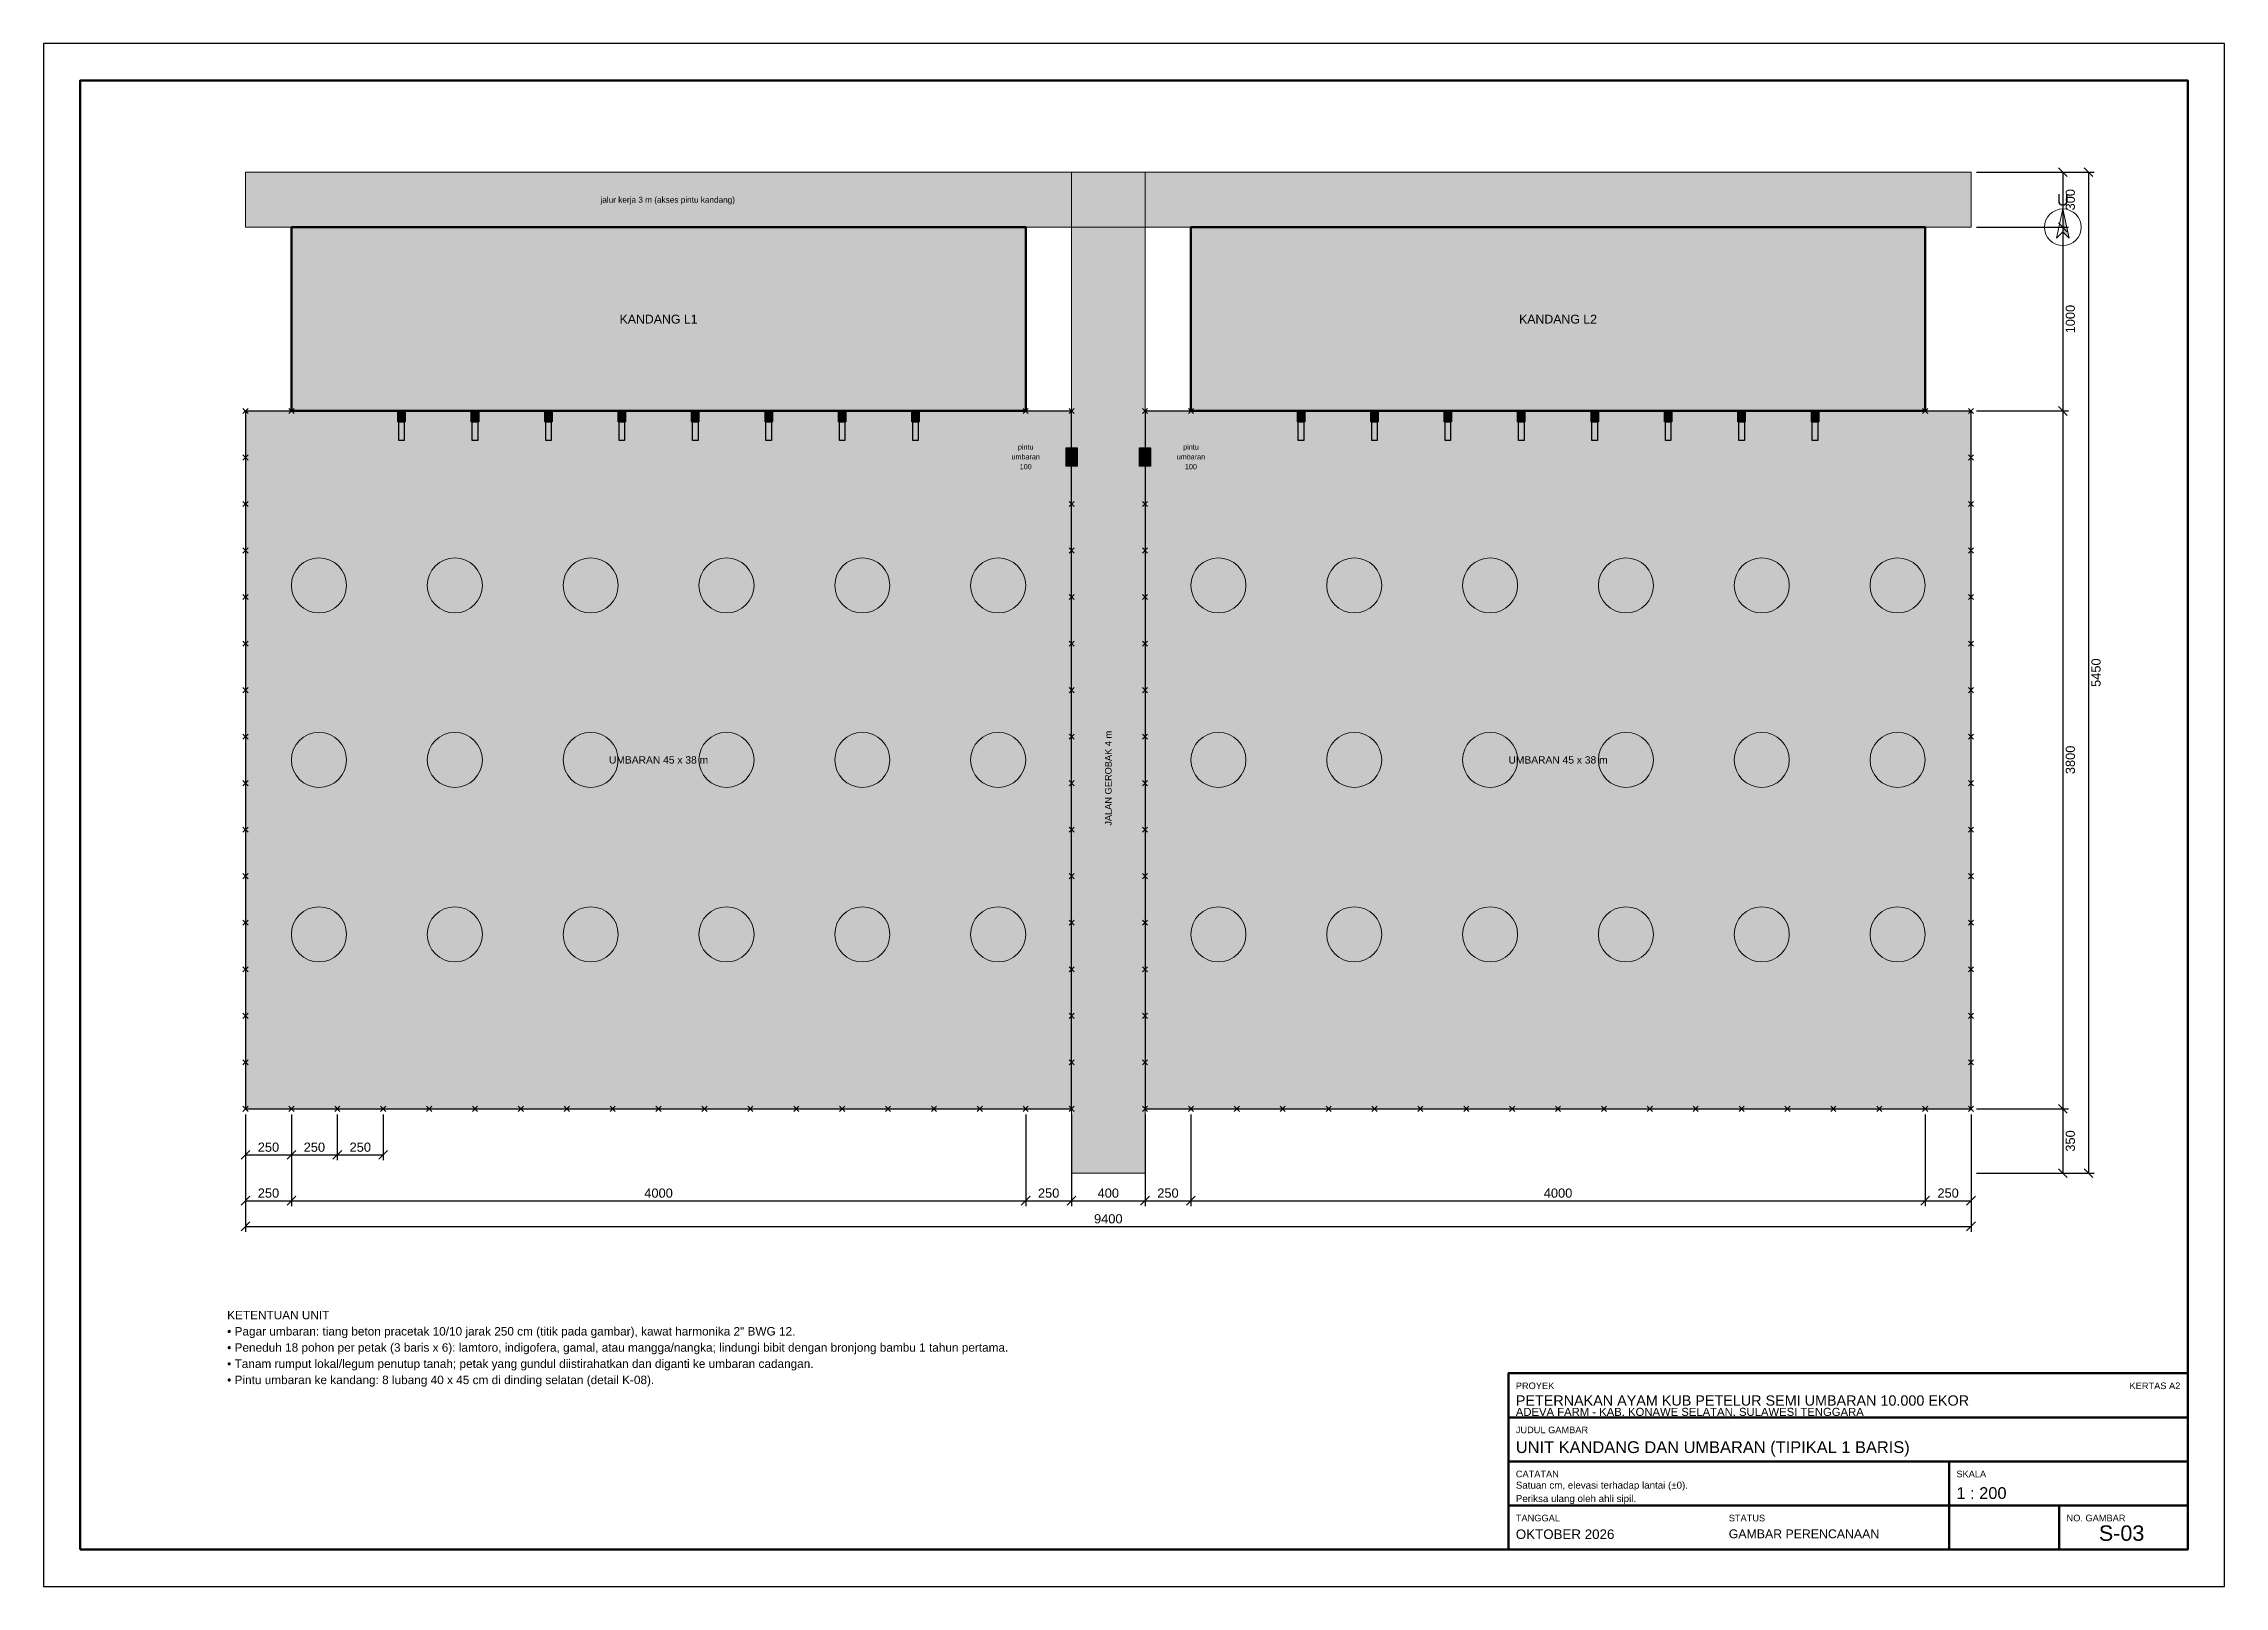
# Model space of a CAD drawing. Header units: centimetres. Extents: x 0 to 113138, y 0 to 42000.
# Drawn here: x 93100 to 104980, y 0 to 8400 of the extents above; entities that cross this region are included whole.
import ezdxf
from ezdxf.enums import TextEntityAlignment as Align

# ---------------------------------------------------------------- set-up
doc = ezdxf.new("R2010")
doc.units = ezdxf.units.CM
for name, color, linetype, lineweight in [('A-DIM', 140, 'CONTINUOUS', 13), ('A-FRAME', 7, 'CONTINUOUS', 50), ('A-HATCH', 8, 'CONTINUOUS', 9), ('A-KAYU', 32, 'CONTINUOUS', 25), ('A-LANSKAP', 82, 'CONTINUOUS', 13), ('A-PAGAR', 94, 'CONTINUOUS', 25), ('A-STRUKTUR', 7, 'CONTINUOUS', 50), ('A-TEKS', 7, 'CONTINUOUS', 18)]:
    doc.layers.add(name, color=color, linetype=linetype, lineweight=lineweight)
doc.styles.add('ARIAL', font='arial.ttf')
doc.dimstyles.new('D200', dxfattribs={"dimtxt": 50, "dimasz": 40, "dimexe": 30, "dimexo": 30, "dimgap": 16, "dimtad": 1, "dimdec": 0, "dimtxsty": 'ARIAL', "dimtsz": 24, "dimcen": 2.5, "dimclrd": 140, "dimclre": 140, "dimclrt": 250, "dimazin": 3, "dimtfac": 1, "dimtmove": 0, "dimatfit": 3})

msp = doc.modelspace()

# ---------------------------------------------------------------- texts
at = {"layer": 'A-TEKS', "style": 'ARIAL'}
for s, height, p in [('jalur kerja 3 m (akses pintu kandang)', 32, (96500, 7550)), ('U', 64, (104100, 7550)), ('KANDANG L1', 48, (96450, 6900)), ('KANDANG L2', 48, (101350, 6900)), ('UMBARAN 45 x 38 m', 40, (96450, 4500)), ('UMBARAN 45 x 38 m', 40, (101350, 4500)), ('S-03', 84, (104420, 290))]:
    msp.add_text(s, height=height, dxfattribs=at).set_placement(p, align=Align.MIDDLE_CENTER)
msp.add_text('JALAN GEROBAK 4 m', height=36, rotation=90, dxfattribs=at).set_placement((98900, 4400), align=Align.MIDDLE_CENTER)
for s, height, p in [('PROYEK', 36, (101120, 1110)), ('ADEVA FARM - KAB. KONAWE SELATAN, SULAWESI TENGGARA', 44, (101120, 972)), ('PETERNAKAN AYAM KUB PETELUR SEMI UMBARAN 10.000 EKOR', 56, (101120, 1040)), ('JUDUL GAMBAR', 36, (101120, 870)), ('UNIT KANDANG DAN UMBARAN (TIPIKAL 1 BARIS)', 64, (101120, 790)), ('CATATAN', 36, (101120, 630)), ('SKALA', 36, (103520, 630)), ('1 : 200', 64, (103520, 540)), ('TANGGAL', 36, (101120, 390)), ('STATUS', 36, (102280, 390)), ('NO. GAMBAR', 36, (104120, 390)), ('OKTOBER 2026', 52, (101120, 310)), ('GAMBAR PERENCANAAN', 48, (102280, 310))]:
    msp.add_text(s, height=height, dxfattribs=at).set_placement(p, align=Align.TOP_LEFT)
msp.add_text('KERTAS A2', height=36, dxfattribs=at).set_placement((104740, 1110), align=Align.TOP_RIGHT)
at = {"layer": 'A-TEKS', "line_spacing_factor": 1.15, "style": 'ARIAL'}
for s, insert, char_height, attachment_point in [('pintu\\Pumbaran\\P100', (98450, 6150), 28, 5), ('pintu\\Pumbaran\\P100', (99350, 6150), 28, 5), ('Satuan cm, elevasi terhadap lantai (±0).\\PPeriksa ulang oleh ahli sipil.', (101120, 570), 38, 1)]:
    msp.add_mtext(s, dxfattribs=dict(at, insert=insert, char_height=char_height, attachment_point=attachment_point))
at = {"layer": 'A-TEKS', "insert": (94100, 1500), "char_height": 46, "width": 8600, "attachment_point": 1, "line_spacing_factor": 1.15, "style": 'ARIAL'}
msp.add_mtext('KETENTUAN UNIT\\P• Pagar umbaran: tiang beton pracetak 10/10 jarak 250 cm (titik pada gambar), kawat harmonika 2" BWG 12.\\P• Peneduh 18 pohon per petak (3 baris x 6): lamtoro, indigofera, gamal, atau mangga/nangka; lindungi bibit dengan bronjong bambu 1 tahun pertama.\\P• Tanam rumput lokal/legum penutup tanah; petak yang gundul diistirahatkan dan diganti ke umbaran cadangan.\\P• Pintu umbaran ke kandang: 8 lubang 40 x 45 cm di dinding selatan (detail K-08).', dxfattribs=at)

# ---------------------------------------------------------------- dimensions: what is measured, and where the dimension line sits
at = {"layer": 'A-DIM'}
for base, p1, p2 in [((104100, 7700), (103600, 7700), (103600, 7400)), ((104240, 7700), (103600, 7700), (103600, 2250)), ((104100, 7400), (103600, 7400), (103600, 6400)), ((104100, 6400), (103600, 6400), (103600, 2600)), ((104100, 2600), (103600, 2600), (103600, 2250))]:
    msp.add_linear_dim(base=base, p1=p1, p2=p2, angle=90, dimstyle='D200', dxfattribs=at).render()
for base, p1, p2 in [((94200, 2100), (94200, 2600), (94450, 2600)), ((94200, 1960), (94200, 2600), (103600, 2600)), ((94200, 2350), (94200, 2600), (94450, 2600)), ((94450, 2100), (94450, 2600), (98450, 2600)), ((94450, 2350), (94450, 2600), (94700, 2600)), ((94700, 2350), (94700, 2600), (94950, 2600)), ((98450, 2100), (98450, 2600), (98700, 2600)), ((98700, 2100), (98700, 2600), (99100, 2600)), ((99100, 2100), (99100, 2600), (99350, 2600)), ((99350, 2100), (99350, 2600), (103350, 2600)), ((103350, 2100), (103350, 2600), (103600, 2600))]:
    msp.add_linear_dim(base=base, p1=p1, p2=p2, dimstyle='D200', dxfattribs=at).render()

# ---------------------------------------------------------------- hatches: boundary and pattern name
at = {"layer": 'A-HATCH', "true_color": 0xd6d8d6}
h = msp.add_hatch(color=8, dxfattribs=at)
h.dxf.hatch_style = 1
h.paths.add_polyline_path([(94200, 7700), (103600, 7700), (103600, 7400), (94200, 7400)])
h = msp.add_hatch(color=8, dxfattribs=at)
h.dxf.hatch_style = 1
h.paths.add_polyline_path([(98700, 7700), (99100, 7700), (99100, 2250), (98700, 2250)])
at = {"layer": 'A-HATCH'}
h = msp.add_hatch(color=7, dxfattribs=at)
h.dxf.hatch_style = 1
h.paths.add_polyline_path([(104100, 7500), (104100, 7375), (104135, 7340)])
at = {"layer": 'A-HATCH', "true_color": 0xcdd6d2}
h = msp.add_hatch(color=8, dxfattribs=at)
h.dxf.hatch_style = 1
h.paths.add_polyline_path([(94450, 7400), (98450, 7400), (98450, 6400), (94450, 6400)])
h = msp.add_hatch(color=8, dxfattribs=at)
h.dxf.hatch_style = 1
h.paths.add_polyline_path([(99350, 7400), (103350, 7400), (103350, 6400), (99350, 6400)])
at = {"layer": 'A-HATCH', "true_color": 0xdeeece}
h = msp.add_hatch(color=8, dxfattribs=at)
h.dxf.hatch_style = 1
h.paths.add_polyline_path([(94200, 6400), (98700, 6400), (98700, 2600), (94200, 2600)])
at = {"layer": 'A-HATCH'}
h = msp.add_hatch(color=33, dxfattribs=at)
h.dxf.hatch_style = 1
h.paths.add_polyline_path([(95030, 6400), (95070, 6400), (95070, 6340), (95030, 6340)])
h = msp.add_hatch(color=33, dxfattribs=at)
h.dxf.hatch_style = 1
h.paths.add_polyline_path([(95430, 6400), (95470, 6400), (95470, 6340), (95430, 6340)])
h = msp.add_hatch(color=33, dxfattribs=at)
h.dxf.hatch_style = 1
h.paths.add_polyline_path([(95830, 6400), (95870, 6400), (95870, 6340), (95830, 6340)])
h = msp.add_hatch(color=33, dxfattribs=at)
h.dxf.hatch_style = 1
h.paths.add_polyline_path([(96230, 6400), (96270, 6400), (96270, 6340), (96230, 6340)])
h = msp.add_hatch(color=33, dxfattribs=at)
h.dxf.hatch_style = 1
h.paths.add_polyline_path([(96630, 6400), (96670, 6400), (96670, 6340), (96630, 6340)])
h = msp.add_hatch(color=33, dxfattribs=at)
h.dxf.hatch_style = 1
h.paths.add_polyline_path([(97030, 6400), (97070, 6400), (97070, 6340), (97030, 6340)])
h = msp.add_hatch(color=33, dxfattribs=at)
h.dxf.hatch_style = 1
h.paths.add_polyline_path([(97430, 6400), (97470, 6400), (97470, 6340), (97430, 6340)])
h = msp.add_hatch(color=33, dxfattribs=at)
h.dxf.hatch_style = 1
h.paths.add_polyline_path([(97830, 6400), (97870, 6400), (97870, 6340), (97830, 6340)])
at = {"layer": 'A-HATCH', "true_color": 0xdeeece}
h = msp.add_hatch(color=8, dxfattribs=at)
h.dxf.hatch_style = 1
h.paths.add_polyline_path([(99100, 6400), (103600, 6400), (103600, 2600), (99100, 2600)])
at = {"layer": 'A-HATCH'}
h = msp.add_hatch(color=33, dxfattribs=at)
h.dxf.hatch_style = 1
h.paths.add_polyline_path([(99930, 6400), (99970, 6400), (99970, 6340), (99930, 6340)])
h = msp.add_hatch(color=33, dxfattribs=at)
h.dxf.hatch_style = 1
h.paths.add_polyline_path([(100330, 6400), (100370, 6400), (100370, 6340), (100330, 6340)])
h = msp.add_hatch(color=33, dxfattribs=at)
h.dxf.hatch_style = 1
h.paths.add_polyline_path([(100730, 6400), (100770, 6400), (100770, 6340), (100730, 6340)])
h = msp.add_hatch(color=33, dxfattribs=at)
h.dxf.hatch_style = 1
h.paths.add_polyline_path([(101130, 6400), (101170, 6400), (101170, 6340), (101130, 6340)])
h = msp.add_hatch(color=33, dxfattribs=at)
h.dxf.hatch_style = 1
h.paths.add_polyline_path([(101530, 6400), (101570, 6400), (101570, 6340), (101530, 6340)])
h = msp.add_hatch(color=33, dxfattribs=at)
h.dxf.hatch_style = 1
h.paths.add_polyline_path([(101930, 6400), (101970, 6400), (101970, 6340), (101930, 6340)])
h = msp.add_hatch(color=33, dxfattribs=at)
h.dxf.hatch_style = 1
h.paths.add_polyline_path([(102330, 6400), (102370, 6400), (102370, 6340), (102330, 6340)])
h = msp.add_hatch(color=33, dxfattribs=at)
h.dxf.hatch_style = 1
h.paths.add_polyline_path([(102730, 6400), (102770, 6400), (102770, 6340), (102730, 6340)])
h = msp.add_hatch(color=33, dxfattribs=at)
h.dxf.hatch_style = 1
h.paths.add_polyline_path([(98670, 6200), (98730, 6200), (98730, 6100), (98670, 6100)])
h = msp.add_hatch(color=33, dxfattribs=at)
h.dxf.hatch_style = 1
h.paths.add_polyline_path([(99070, 6200), (99130, 6200), (99130, 6100), (99070, 6100)])

# ---------------------------------------------------------------- linework, layer by layer
at = {"layer": 'A-FRAME'}
for p, q in [((101080, 920), (104780, 920)), ((101080, 680), (104780, 680)), ((103480, 200), (103480, 680)), ((101080, 440), (104780, 440)), ((104080, 200), (104080, 440))]:
    msp.add_line(p, q, dxfattribs=at)
at = {"layer": 'A-FRAME', "lineweight": 25}
msp.add_lwpolyline([(93100, 0), (104980, 0), (104980, 8400), (93100, 8400)], close=True, dxfattribs=at)
at = {"layer": 'A-FRAME'}
for points in [[(93300, 200), (104780, 200), (104780, 8200), (93300, 8200)], [(101080, 200), (104780, 200), (104780, 1160), (101080, 1160)]]:
    msp.add_lwpolyline(points, close=True, dxfattribs=at)
at = {"layer": 'A-HATCH'}
for points in [[(94200, 7700), (103600, 7700), (103600, 7400), (94200, 7400)], [(98700, 7700), (99100, 7700), (99100, 2250), (98700, 2250)]]:
    msp.add_lwpolyline(points, close=True, dxfattribs=at)
at = {"layer": 'A-KAYU'}
for points in [[(95030, 6400), (95070, 6400), (95070, 6340), (95030, 6340)], [(95035, 6340), (95065, 6340), (95065, 6240), (95035, 6240)], [(95430, 6400), (95470, 6400), (95470, 6340), (95430, 6340)], [(95435, 6340), (95465, 6340), (95465, 6240), (95435, 6240)], [(95830, 6400), (95870, 6400), (95870, 6340), (95830, 6340)], [(95835, 6340), (95865, 6340), (95865, 6240), (95835, 6240)], [(96230, 6400), (96270, 6400), (96270, 6340), (96230, 6340)], [(96235, 6340), (96265, 6340), (96265, 6240), (96235, 6240)], [(96630, 6400), (96670, 6400), (96670, 6340), (96630, 6340)], [(96635, 6340), (96665, 6340), (96665, 6240), (96635, 6240)], [(97030, 6400), (97070, 6400), (97070, 6340), (97030, 6340)], [(97035, 6340), (97065, 6340), (97065, 6240), (97035, 6240)], [(97430, 6400), (97470, 6400), (97470, 6340), (97430, 6340)], [(97435, 6340), (97465, 6340), (97465, 6240), (97435, 6240)], [(97830, 6400), (97870, 6400), (97870, 6340), (97830, 6340)], [(97835, 6340), (97865, 6340), (97865, 6240), (97835, 6240)], [(99930, 6400), (99970, 6400), (99970, 6340), (99930, 6340)], [(99935, 6340), (99965, 6340), (99965, 6240), (99935, 6240)], [(100330, 6400), (100370, 6400), (100370, 6340), (100330, 6340)], [(100335, 6340), (100365, 6340), (100365, 6240), (100335, 6240)], [(100730, 6400), (100770, 6400), (100770, 6340), (100730, 6340)], [(100735, 6340), (100765, 6340), (100765, 6240), (100735, 6240)], [(101130, 6400), (101170, 6400), (101170, 6340), (101130, 6340)], [(101135, 6340), (101165, 6340), (101165, 6240), (101135, 6240)], [(101530, 6400), (101570, 6400), (101570, 6340), (101530, 6340)], [(101535, 6340), (101565, 6340), (101565, 6240), (101535, 6240)], [(101930, 6400), (101970, 6400), (101970, 6340), (101930, 6340)], [(101935, 6340), (101965, 6340), (101965, 6240), (101935, 6240)], [(102330, 6400), (102370, 6400), (102370, 6340), (102330, 6340)], [(102335, 6340), (102365, 6340), (102365, 6240), (102335, 6240)], [(102730, 6400), (102770, 6400), (102770, 6340), (102730, 6340)], [(102735, 6340), (102765, 6340), (102765, 6240), (102735, 6240)], [(98670, 6200), (98730, 6200), (98730, 6100), (98670, 6100)], [(99070, 6200), (99130, 6200), (99130, 6100), (99070, 6100)]]:
    msp.add_lwpolyline(points, close=True, dxfattribs=at)
at = {"layer": 'A-LANSKAP'}
for points in [[(94200, 6400), (98700, 6400), (98700, 2600), (94200, 2600)], [(99100, 6400), (103600, 6400), (103600, 2600), (99100, 2600)]]:
    msp.add_lwpolyline(points, close=True, dxfattribs=at)
for centre in [(94600, 5450), (95340, 5450), (96080, 5450), (96820, 5450), (97560, 5450), (98300, 5450), (99500, 5450), (100240, 5450), (100980, 5450), (101720, 5450), (102460, 5450), (103200, 5450), (94600, 4500), (95340, 4500), (96080, 4500), (96820, 4500), (97560, 4500), (98300, 4500), (99500, 4500), (100240, 4500), (100980, 4500), (101720, 4500), (102460, 4500), (103200, 4500), (94600, 3550), (95340, 3550), (96080, 3550), (96820, 3550), (97560, 3550), (98300, 3550), (99500, 3550), (100240, 3550), (100980, 3550), (101720, 3550), (102460, 3550), (103200, 3550)]:
    msp.add_circle(centre, 150, dxfattribs=at)
at = {"layer": 'A-PAGAR'}
for p, q in [((94186, 6386), (94214, 6414)), ((94186, 6414), (94214, 6386)), ((94186, 6386), (94214, 6414)), ((94186, 6414), (94214, 6386)), ((94436, 6386), (94464, 6414)), ((94436, 6414), (94464, 6386)), ((98436, 6386), (98464, 6414)), ((98436, 6414), (98464, 6386)), ((98686, 6386), (98714, 6414)), ((98686, 6414), (98714, 6386)), ((98686, 6386), (98714, 6414)), ((98686, 6414), (98714, 6386)), ((99086, 6386), (99114, 6414)), ((99086, 6414), (99114, 6386)), ((99086, 6386), (99114, 6414)), ((99086, 6414), (99114, 6386)), ((99336, 6386), (99364, 6414)), ((99336, 6414), (99364, 6386)), ((103336, 6386), (103364, 6414)), ((103336, 6414), (103364, 6386)), ((103586, 6386), (103614, 6414)), ((103586, 6414), (103614, 6386)), ((103586, 6386), (103614, 6414)), ((103586, 6414), (103614, 6386)), ((94186, 6132.67), (94214, 6160.67)), ((94186, 6160.67), (94214, 6132.67)), ((98686, 6132.67), (98714, 6160.67)), ((98686, 6160.67), (98714, 6132.67)), ((99086, 6132.67), (99114, 6160.67)), ((99086, 6160.67), (99114, 6132.67)), ((103586, 6132.67), (103614, 6160.67)), ((103586, 6160.67), (103614, 6132.67)), ((94186, 5879.33), (94214, 5907.33)), ((94186, 5907.33), (94214, 5879.33)), ((98686, 5879.33), (98714, 5907.33)), ((98686, 5907.33), (98714, 5879.33)), ((99086, 5879.33), (99114, 5907.33)), ((99086, 5907.33), (99114, 5879.33)), ((103586, 5879.33), (103614, 5907.33)), ((103586, 5907.33), (103614, 5879.33)), ((94186, 5626), (94214, 5654)), ((94186, 5654), (94214, 5626)), ((98686, 5626), (98714, 5654)), ((98686, 5654), (98714, 5626)), ((99086, 5626), (99114, 5654)), ((99086, 5654), (99114, 5626)), ((103586, 5626), (103614, 5654)), ((103586, 5654), (103614, 5626)), ((94186, 5372.67), (94214, 5400.67)), ((94186, 5400.67), (94214, 5372.67)), ((98686, 5372.67), (98714, 5400.67)), ((98686, 5400.67), (98714, 5372.67)), ((99086, 5372.67), (99114, 5400.67)), ((99086, 5400.67), (99114, 5372.67)), ((103586, 5372.67), (103614, 5400.67)), ((103586, 5400.67), (103614, 5372.67)), ((94186, 5119.33), (94214, 5147.33)), ((94186, 5147.33), (94214, 5119.33)), ((98686, 5119.33), (98714, 5147.33)), ((98686, 5147.33), (98714, 5119.33)), ((99086, 5119.33), (99114, 5147.33)), ((99086, 5147.33), (99114, 5119.33)), ((103586, 5119.33), (103614, 5147.33)), ((103586, 5147.33), (103614, 5119.33)), ((94186, 4866), (94214, 4894)), ((94186, 4894), (94214, 4866)), ((98686, 4866), (98714, 4894)), ((98686, 4894), (98714, 4866)), ((99086, 4866), (99114, 4894)), ((99086, 4894), (99114, 4866)), ((103586, 4866), (103614, 4894)), ((103586, 4894), (103614, 4866)), ((94186, 4612.67), (94214, 4640.67)), ((94186, 4640.67), (94214, 4612.67)), ((98686, 4612.67), (98714, 4640.67)), ((98686, 4640.67), (98714, 4612.67)), ((99086, 4612.67), (99114, 4640.67)), ((99086, 4640.67), (99114, 4612.67)), ((103586, 4612.67), (103614, 4640.67)), ((103586, 4640.67), (103614, 4612.67)), ((94186, 4359.33), (94214, 4387.33)), ((94186, 4387.33), (94214, 4359.33)), ((98686, 4359.33), (98714, 4387.33)), ((98686, 4387.33), (98714, 4359.33)), ((99086, 4359.33), (99114, 4387.33)), ((99086, 4387.33), (99114, 4359.33)), ((103586, 4359.33), (103614, 4387.33)), ((103586, 4387.33), (103614, 4359.33)), ((94186, 4106), (94214, 4134)), ((94186, 4134), (94214, 4106)), ((98686, 4106), (98714, 4134)), ((98686, 4134), (98714, 4106)), ((99086, 4106), (99114, 4134)), ((99086, 4134), (99114, 4106)), ((103586, 4106), (103614, 4134)), ((103586, 4134), (103614, 4106)), ((94186, 3852.67), (94214, 3880.67)), ((94186, 3880.67), (94214, 3852.67)), ((98686, 3852.67), (98714, 3880.67)), ((98686, 3880.67), (98714, 3852.67)), ((99086, 3852.67), (99114, 3880.67)), ((99086, 3880.67), (99114, 3852.67)), ((103586, 3852.67), (103614, 3880.67)), ((103586, 3880.67), (103614, 3852.67)), ((94186, 3599.33), (94214, 3627.33)), ((94186, 3627.33), (94214, 3599.33)), ((98686, 3599.33), (98714, 3627.33)), ((98686, 3627.33), (98714, 3599.33)), ((99086, 3599.33), (99114, 3627.33)), ((99086, 3627.33), (99114, 3599.33)), ((103586, 3599.33), (103614, 3627.33)), ((103586, 3627.33), (103614, 3599.33)), ((94186, 3346), (94214, 3374)), ((94186, 3374), (94214, 3346)), ((98686, 3346), (98714, 3374)), ((98686, 3374), (98714, 3346)), ((99086, 3346), (99114, 3374)), ((99086, 3374), (99114, 3346)), ((103586, 3346), (103614, 3374)), ((103586, 3374), (103614, 3346)), ((94186, 3092.67), (94214, 3120.67)), ((94186, 3120.67), (94214, 3092.67)), ((98686, 3092.67), (98714, 3120.67)), ((98686, 3120.67), (98714, 3092.67)), ((99086, 3092.67), (99114, 3120.67)), ((99086, 3120.67), (99114, 3092.67)), ((103586, 3092.67), (103614, 3120.67)), ((103586, 3120.67), (103614, 3092.67)), ((94186, 2839.33), (94214, 2867.33)), ((94186, 2867.33), (94214, 2839.33)), ((98686, 2839.33), (98714, 2867.33)), ((98686, 2867.33), (98714, 2839.33)), ((99086, 2839.33), (99114, 2867.33)), ((99086, 2867.33), (99114, 2839.33)), ((103586, 2839.33), (103614, 2867.33)), ((103586, 2867.33), (103614, 2839.33)), ((94186, 2586), (94214, 2614)), ((94186, 2614), (94214, 2586)), ((94186, 2586), (94214, 2614)), ((94186, 2614), (94214, 2586)), ((94436, 2586), (94464, 2614)), ((94436, 2614), (94464, 2586)), ((94686, 2586), (94714, 2614)), ((94686, 2614), (94714, 2586)), ((94936, 2586), (94964, 2614)), ((94936, 2614), (94964, 2586)), ((95186, 2586), (95214, 2614)), ((95186, 2614), (95214, 2586)), ((95436, 2586), (95464, 2614)), ((95436, 2614), (95464, 2586)), ((95686, 2586), (95714, 2614)), ((95686, 2614), (95714, 2586)), ((95936, 2586), (95964, 2614)), ((95936, 2614), (95964, 2586)), ((96186, 2586), (96214, 2614)), ((96186, 2614), (96214, 2586)), ((96436, 2586), (96464, 2614)), ((96436, 2614), (96464, 2586)), ((96686, 2586), (96714, 2614)), ((96686, 2614), (96714, 2586)), ((96936, 2586), (96964, 2614)), ((96936, 2614), (96964, 2586)), ((97186, 2586), (97214, 2614)), ((97186, 2614), (97214, 2586)), ((97436, 2586), (97464, 2614)), ((97436, 2614), (97464, 2586)), ((97686, 2586), (97714, 2614)), ((97686, 2614), (97714, 2586)), ((97936, 2586), (97964, 2614)), ((97936, 2614), (97964, 2586)), ((98186, 2586), (98214, 2614)), ((98186, 2614), (98214, 2586)), ((98436, 2586), (98464, 2614)), ((98436, 2614), (98464, 2586)), ((98686, 2586), (98714, 2614)), ((98686, 2614), (98714, 2586)), ((98686, 2586), (98714, 2614)), ((98686, 2614), (98714, 2586)), ((99086, 2586), (99114, 2614)), ((99086, 2614), (99114, 2586)), ((99086, 2586), (99114, 2614)), ((99086, 2614), (99114, 2586)), ((99336, 2586), (99364, 2614)), ((99336, 2614), (99364, 2586)), ((99586, 2586), (99614, 2614)), ((99586, 2614), (99614, 2586)), ((99836, 2586), (99864, 2614)), ((99836, 2614), (99864, 2586)), ((100086, 2586), (100114, 2614)), ((100086, 2614), (100114, 2586)), ((100336, 2586), (100364, 2614)), ((100336, 2614), (100364, 2586)), ((100586, 2586), (100614, 2614)), ((100586, 2614), (100614, 2586)), ((100836, 2586), (100864, 2614)), ((100836, 2614), (100864, 2586)), ((101086, 2586), (101114, 2614)), ((101086, 2614), (101114, 2586)), ((101336, 2586), (101364, 2614)), ((101336, 2614), (101364, 2586)), ((101586, 2586), (101614, 2614)), ((101586, 2614), (101614, 2586)), ((101836, 2586), (101864, 2614)), ((101836, 2614), (101864, 2586)), ((102086, 2586), (102114, 2614)), ((102086, 2614), (102114, 2586)), ((102336, 2586), (102364, 2614)), ((102336, 2614), (102364, 2586)), ((102586, 2586), (102614, 2614)), ((102586, 2614), (102614, 2586)), ((102836, 2586), (102864, 2614)), ((102836, 2614), (102864, 2586)), ((103086, 2586), (103114, 2614)), ((103086, 2614), (103114, 2586)), ((103336, 2586), (103364, 2614)), ((103336, 2614), (103364, 2586)), ((103586, 2586), (103614, 2614)), ((103586, 2614), (103614, 2586)), ((103586, 2586), (103614, 2614)), ((103586, 2614), (103614, 2586))]:
    msp.add_line(p, q, dxfattribs=at)
for points in [[(94200, 6400), (94200, 2600), (98700, 2600), (98700, 6400)], [(94200, 6400), (94450, 6400)], [(98450, 6400), (98700, 6400)], [(99100, 6400), (99100, 2600), (103600, 2600), (103600, 6400)], [(99100, 6400), (99350, 6400)], [(103350, 6400), (103600, 6400)]]:
    msp.add_lwpolyline(points, dxfattribs=at)
at = {"layer": 'A-STRUKTUR'}
for points in [[(94450, 7400), (98450, 7400), (98450, 6400), (94450, 6400)], [(99350, 7400), (103350, 7400), (103350, 6400), (99350, 6400)]]:
    msp.add_lwpolyline(points, close=True, dxfattribs=at)
at = {"layer": 'A-TEKS'}
msp.add_lwpolyline([(104100, 7500), (104065, 7340), (104100, 7375), (104135, 7340)], close=True, dxfattribs=at)
msp.add_circle((104100, 7400), 100, dxfattribs=at)

msp.set_redraw_order([(e.dxf.handle, doc.entitydb.next_handle()) for e in msp.query("TEXT MTEXT ATTDEF DIMENSION ARC_DIMENSION")])  # texts and dimensions are drawn at this point

doc.saveas('drawing.dxf')
